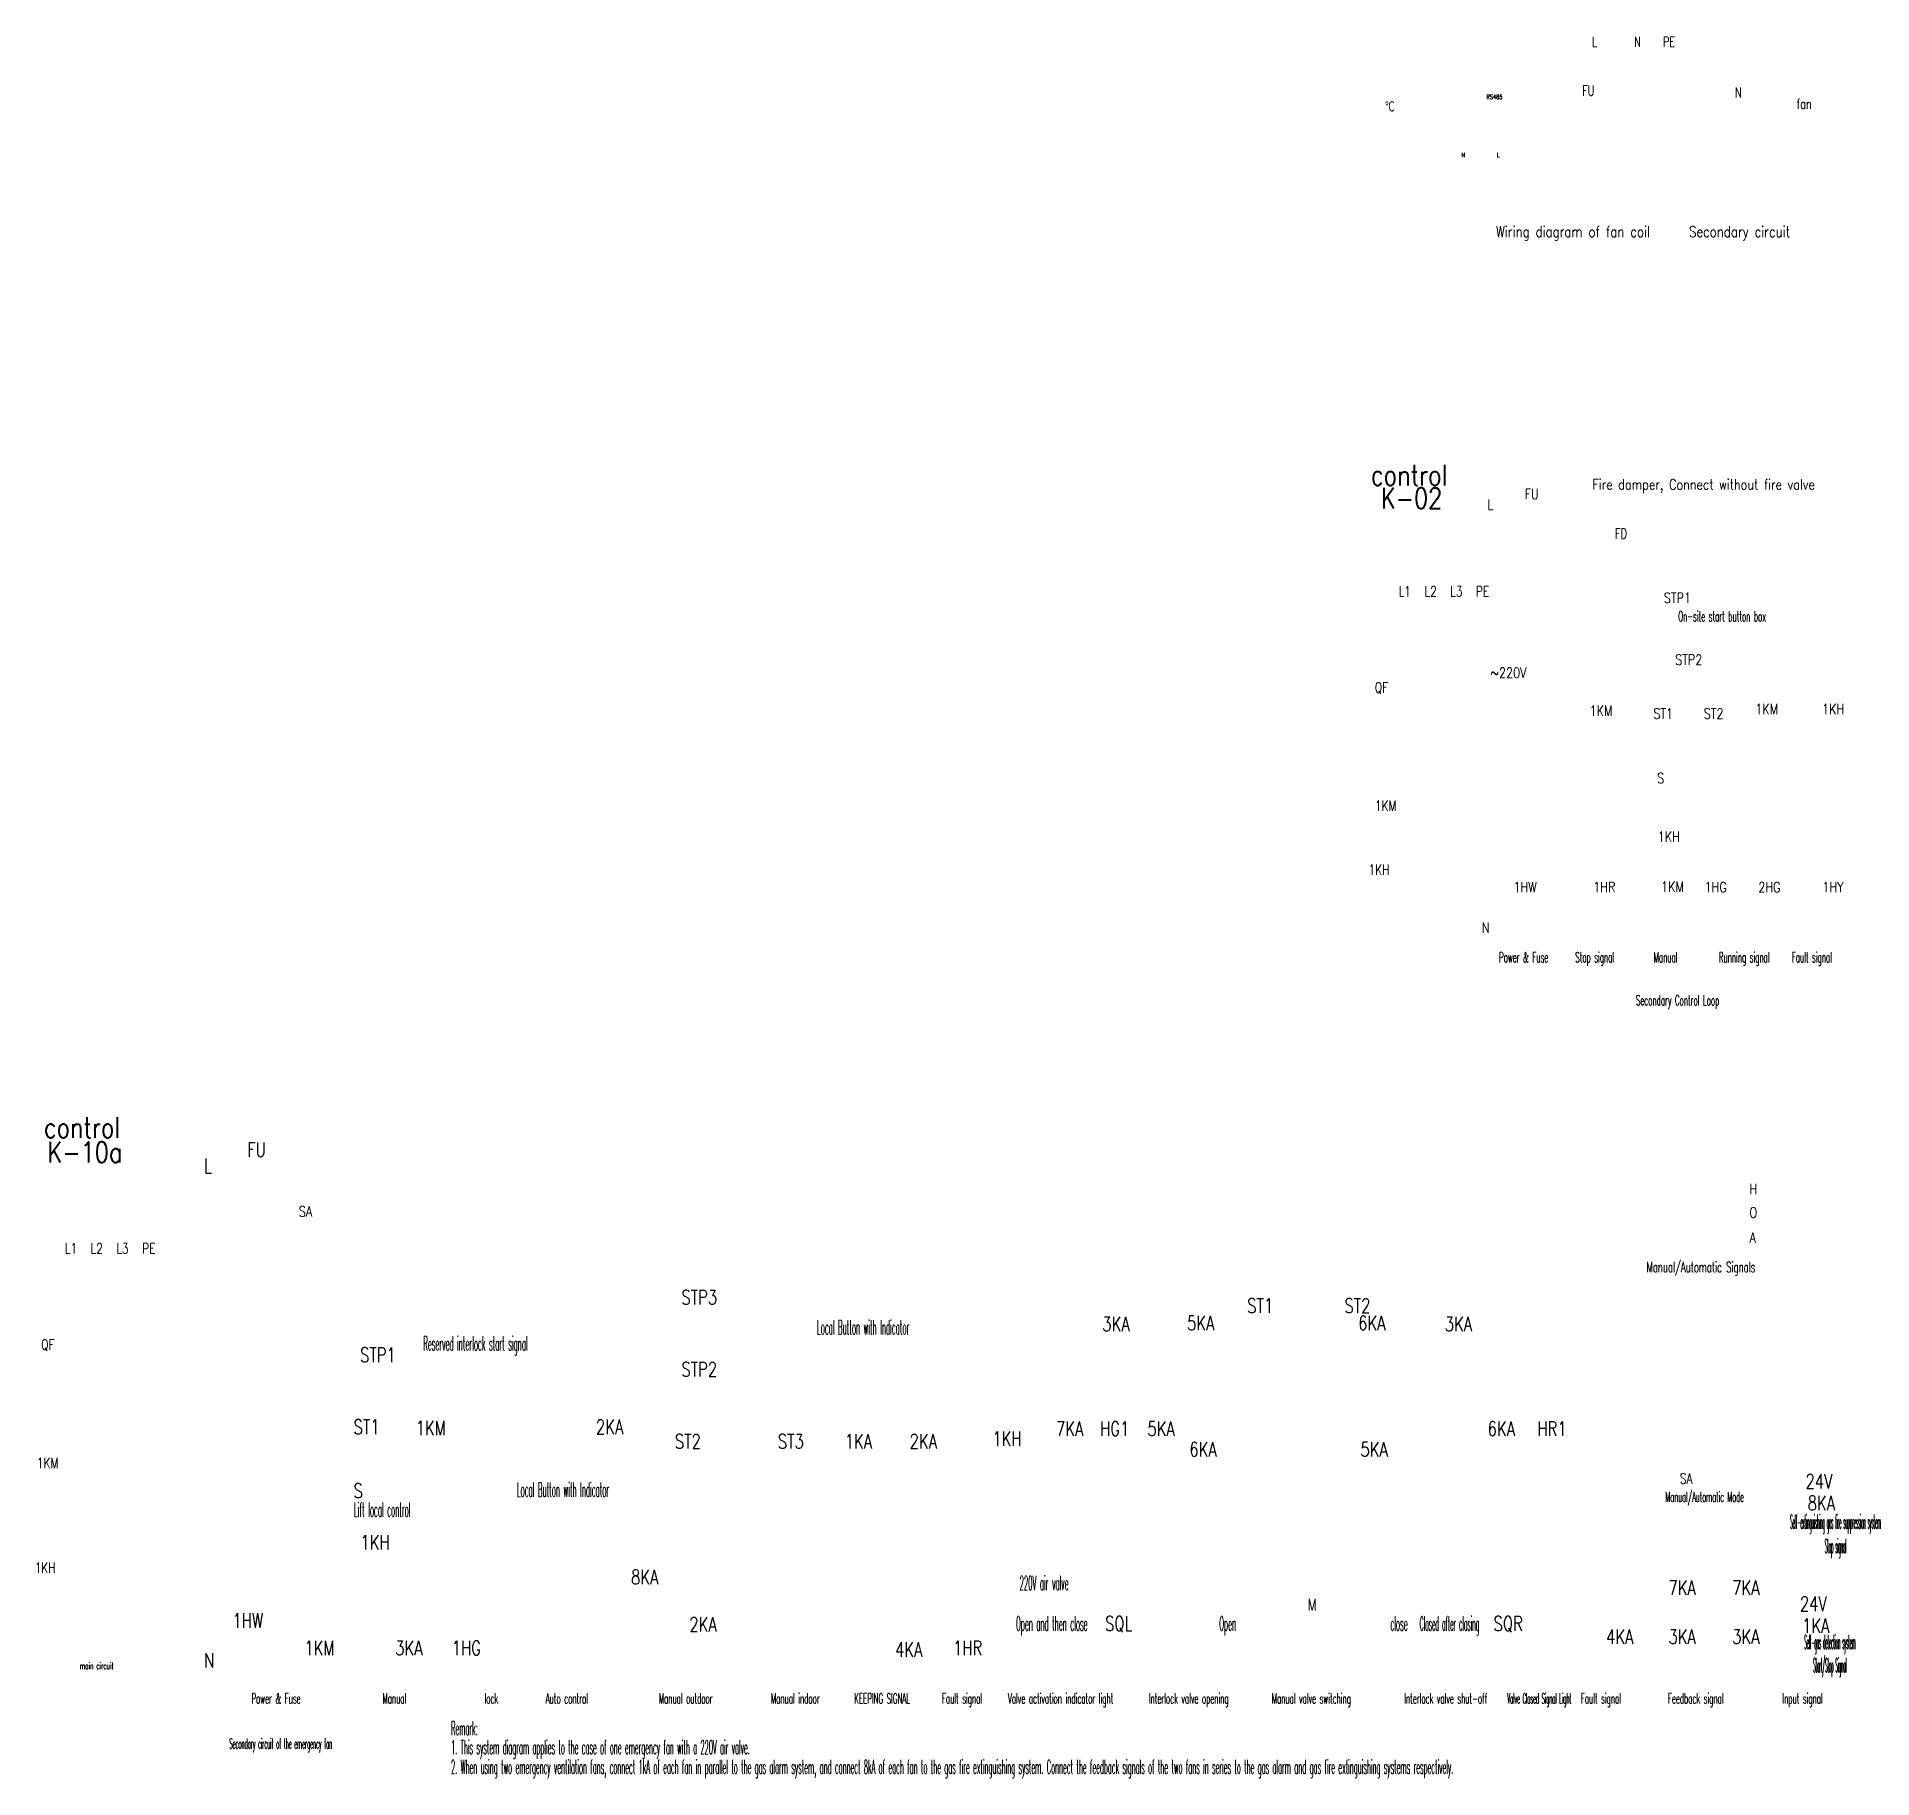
# Model space of a CAD drawing. Header units: inches. Extents: x 155818 to 1515405, y 4999 to 215277.
# Drawn here: x 1090631 to 1144145, y 4999 to 55788 of the extents above; entities that cross this region are included whole.
import ezdxf
from ezdxf.enums import TextEntityAlignment as Align

# ---------------------------------------------------------------- set-up
doc = ezdxf.new("R2010")
doc.units = ezdxf.units.IN
doc.header["$MEASUREMENT"] = 0
doc.layers.add('L_NOTE', color=7, linetype='Continuous')
doc.layers.add('xzb-English', color=7, linetype='Continuous')
doc.styles.add('_TEL_DIM', font='SIMPLEX', dxfattribs={"width": 0.8, "height": 3.5, "bigfont": 'HZTXT'})
doc.styles.add('HZTXT', font='ROMANS.shx', dxfattribs={"width": 0.7, "bigfont": 'HZTXT.shx'})

msp = doc.modelspace()

# ---------------------------------------------------------------- texts
at = {"style": '_TEL_DIM', "width": 0.7}
for s, height, p in [('L', 294, (1135974, 55494)), ('N', 294, (1137203, 55494)), ('PE', 293.7, (1138043, 55494)), ('RS485', 125.9, (1132897, 53970)), ('FU', 293.7, (1135690, 54068)), ('N', 294, (1140141, 54016)), ('℃', 294, (1129932, 53609)), ('fan', 293.7, (1141938, 53684))]:
    msp.add_text(s, height=height, dxfattribs=at).set_placement(p)
at = {"layer": 'L_NOTE', "style": 'HZTXT'}
for s, height, width, p in [('control', 600, 0.8, (1129530, 42523)), ('K-02', 600, 0.8, (1129818, 41849)), ('L1', 300, 0.75, (1130338, 39372)), ('L2', 300, 0.75, (1131088, 39372)), ('L3', 300, 0.75, (1131838, 39372)), ('PE', 300, 0.75, (1132588, 39372)), ('QF', 300, 0.75, (1129645, 36567)), ('1KM', 300, 0.75, (1129645, 33120)), ('1KH', 300, 0.75, (1129458, 31256)), ('control', 600, 0.8, (1090840, 23498)), ('K-10a', 600, 0.8, (1090945, 22775)), ('L1', 300, 0.75, (1091454, 20210)), ('L2', 300, 0.75, (1092204, 20210)), ('L3', 300, 0.75, (1092954, 20210)), ('PE', 300, 0.75, (1093704, 20210)), ('QF', 300, 0.75, (1090760, 17405)), ('1KM', 300, 0.75, (1090635, 13957)), ('1KH', 300, 0.75, (1090573, 10898))]:
    msp.add_text(s, height=height, dxfattribs=dict(at, width=width)).set_placement(p, align=Align.BOTTOM_LEFT)
for s, height, width, p in [('Fire damper, Connect without fire valve', 300, 0.8, (1135988, 42580)), ('L', 300, 0.8, (1132924, 41995)), ('FU', 300, 0.8, (1134009, 42300)), ('FD', 300, 0.7, (1136642, 41147)), ('STP1', 300, 0.8, (1138070, 39274)), ('On-site start button box', 300, 0.5, (1138489, 38737)), ('STP2', 300, 0.8, (1138399, 37470)), ('~220V', 300, 0.8, (1133014, 37090)), ('1KM', 300, 0.8, (1135902, 35981)), ('ST1', 300, 0.8, (1137764, 35900)), ('ST2', 300, 0.8, (1139230, 35900)), ('1KM', 300, 0.8, (1140732, 36030)), ('1KH', 300, 0.8, (1142678, 36030)), ('S', 300, 0.8, (1137875, 34019)), ('1KH', 300, 0.8, (1137891, 32308)), ('1HW', 300, 0.8, (1133684, 30837)), ('1HR', 300, 0.8, (1136008, 30837)), ('1KM', 300, 0.8, (1137986, 30850)), ('1HG', 300, 0.8, (1139254, 30837)), ('2HG', 300, 0.8, (1140822, 30837)), ('1HY', 300, 0.8, (1142689, 30837)), ('N', 300, 0.8, (1132758, 29658)), ('L', 420, 0.75, (1095512, 22650)), ('FU', 420, 0.75, (1096772, 23122)), ('H', 300, 0.8, (1140565, 22031)), ('SA', 300, 0.8, (1098273, 21381)), ('O', 300, 0.8, (1140565, 21347)), ('A', 300, 0.8, (1140565, 20618)), ('STP3', 420, 0.75, (1109427, 18818)), ('Local Button with Indicator', 420, 0.35, (1113382, 17941)), ('Reserved interlock start signal', 420, 0.35, (1101902, 17471)), ('STP1', 420, 0.75, (1100059, 17138)), ('STP2', 420, 0.75, (1109427, 16718)), ('ST1', 420, 0.75, (1099870, 15038)), ('1KM', 420, 0.75, (1101681, 15007)), ('2KA', 420, 0.75, (1106934, 15038)), ('ST2', 420, 0.75, (1109238, 14618)), ('ST3', 420, 0.75, (1112239, 14618)), ('1KA', 420, 0.75, (1114186, 14618)), ('2KA', 420, 0.75, (1116079, 14618)), ('1KH', 420, 0.75, (1118491, 14697)), ('S', 420, 0.75, (1099870, 13176)), ('Local Button with Indicator', 420, 0.35, (1104633, 13209)), ('Lift local control', 420, 0.35, (1099885, 12626)), ('8KA', 420, 0.75, (1142263, 12816)), ('1KH', 420, 0.75, (1100070, 11671)), ('7KA', 420, 0.75, (1138202, 10349)), ('7KA', 420, 0.75, (1140061, 10349)), ('1HW', 420, 0.75, (1096336, 9391)), ('2KA', 420, 0.75, (1109658, 9277)), ('1KA', 420, 0.75, (1142099, 9242)), ('4KA', 420, 0.75, (1136384, 8921)), ('3KA', 420, 0.75, (1138202, 8921)), ('3KA', 420, 0.75, (1140061, 8921)), ('N', 420, 0.75, (1095512, 8227)), ('1KM', 420, 0.75, (1098433, 8589)), ('3KA', 420, 0.75, (1101082, 8589)), ('1HG', 420, 0.75, (1102731, 8589)), ('4KA', 420, 0.75, (1115654, 8546)), ('1HR', 420, 0.75, (1117346, 8589))]:
    msp.add_text(s, height=height, dxfattribs=dict(at, width=width)).set_placement(p)
for s, height, width, p in [('Power & Fuse', 300, 0.5, (1133981, 28794)), ('Stop signal', 300, 0.5, (1136053, 28794)), ('Manual', 300, 0.5, (1138118, 28794)), ('Running signal', 300, 0.5, (1140412, 28794)), ('Fault signal', 300, 0.5, (1142384, 28794)), ('Secondary Control Loop', 300, 0.5, (1138470, 27537, 2)), ('Manual/Automatic Signals', 300, 0.6, (1139149, 19759)), ('ST1', 420, 0.75, (1126301, 18575)), ('ST2', 420, 0.75, (1129134, 18575)), ('3KA', 420, 0.75, (1122094, 18040)), ('5KA', 420, 0.75, (1124566, 18066)), ('6KA', 420, 0.75, (1129555, 18066)), ('3KA', 420, 0.75, (1132080, 18040)), ('7KA', 420, 0.75, (1120747, 14985)), ('HG1', 420, 0.75, (1122059, 14985)), ('5KA', 420, 0.75, (1123411, 14985)), ('6KA', 420, 0.75, (1133328, 14985)), ('HR1', 420, 0.75, (1134807, 14985)), ('6KA', 420, 0.75, (1124634, 14383)), ('5KA', 420, 0.75, (1129622, 14383)), ('Manual/Automatic Mode', 300, 0.4, (1139257, 13057)), ('24V', 420, 0.75, (1142590, 13451)), ('Self-extinguishing gas fire suppression system', 420, 0.16, (1143075, 12270)), ('Stop signal', 420, 0.16, (1143075, 11562)), ('8KA', 420, 0.75, (1108357, 10660)), ('220V air valve', 420, 0.35, (1120000, 10485)), ('M', 336, 0.75, (1127814, 9895)), ('24V', 420, 0.75, (1142426, 9877)), ('Open and then close', 420, 0.35, (1120225, 9303)), ('SQL', 420, 0.75, (1122176, 9303)), ('Open', 420, 0.35, (1125354, 9303)), ('close', 420, 0.35, (1130348, 9303)), ('Closed after closing', 420, 0.25, (1131821, 9303)), ('SQR', 420, 0.75, (1133529, 9303)), ('Self-gas detection system', 420, 0.16, (1142911, 8763)), ('Start/Stop Signal', 420, 0.16, (1142911, 8088)), ('Manual indoor', 300, 0.5, (1112747, 7178)), ('Fault signal', 300, 0.5, (1117608, 7178)), ('Valve activation indicator light', 300, 0.5, (1120482, 7178)), ('Interlock valve opening', 300, 0.5, (1124216, 7178)), ('Manual valve switching', 300, 0.5, (1127791, 7178)), ('Valve Closed Signal Light', 300, 0.3, (1134438, 7178)), ('Fault signal', 300, 0.5, (1136233, 7178)), ('Feedback signal', 300, 0.5, (1138999, 7178)), ('Input signal', 300, 0.5, (1142112, 7178)), ('Power & Fuse', 300, 0.5, (1097609, 7178)), ('Manual', 300, 0.5, (1101058, 7178)), ('lock', 300, 0.5, (1103886, 7178)), ('Auto control', 300, 0.5, (1106087, 7178)), ('Manual outdoor', 300, 0.5, (1109552, 7178)), ('KEEPING SIGNAL', 300, 0.5, (1115279, 7178)), ('Interlock valve shut-off', 300, 0.5, (1131712, 7178)), ('Secondary circuit of the emergency fan', 300, 0.3, (1097749, 5861))]:
    msp.add_text(s, height=height, dxfattribs=dict(at, width=width)).set_placement(p, align=Align.CENTER)
at = {"layer": 'L_NOTE', "style": 'HZTXT', "width": 0.75}
msp.add_text('SA', height=300, rotation=0.0103, dxfattribs=at).set_placement((1138536, 13499), align=Align.BOTTOM_LEFT)
at = {"layer": 'L_NOTE', "color": 0, "style": 'HZTXT', "width": 0.3}
for s, p in [('Remark:', (1102711, 6261)), ('1. This system diagram applies to the case of one emergency fan with a 220V air valve.', (1102711, 5703)), ('2. When using two emergency ventilation fans, connect 1kA of each fan in parallel to the gas alarm system, and connect 8kA of each fan to the gas fire extinguishing system. Connect the feedback signals of the two fans in series to the gas alarm and gas fire extinguishing systems respectively.', (1102711, 5134))]:
    msp.add_text(s, height=405, dxfattribs=at).set_placement(p)
at = {"layer": 'xzb-English', "style": 'HZTXT', "width": 0.8}
msp.add_text('Wiring diagram of fan coil    Secondary circuit', height=314.72, dxfattribs=at).set_placement((1133173, 49946))
at = {"layer": 'xzb-English', "style": 'HZTXT', "width": 0.5}
msp.add_text('main circuit', height=200, dxfattribs=at).set_placement((1091888, 8119), align=Align.BOTTOM_LEFT)
at = {"layer": 'xzb-English', "char_height": 126, "width": 93.27, "attachment_point": 1, "line_spacing_factor": 0.6, "style": '_TEL_DIM'}
for s, insert in [('N', (1132170, 52401)), ('L', (1133201, 52401))]:
    msp.add_mtext(s, dxfattribs=dict(at, insert=insert))

doc.saveas('drawing.dxf')
